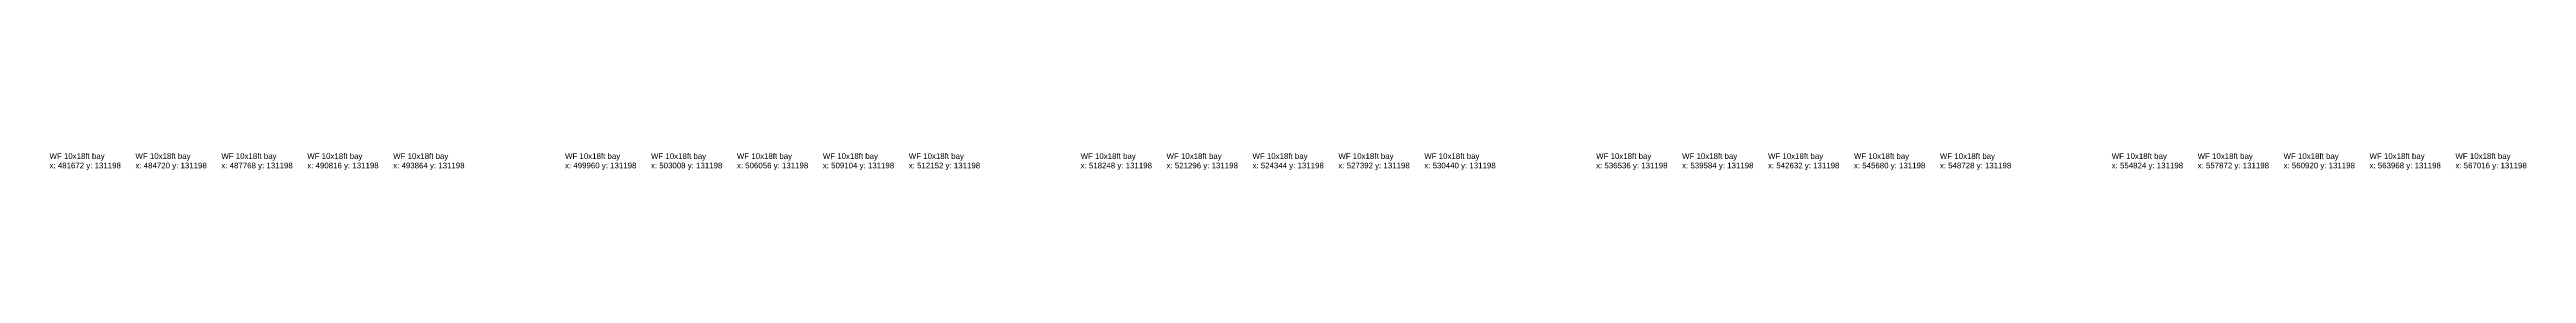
# Model space of a CAD drawing. Header units: millimetres. Extents: x 308165 to 657535, y 5096 to 173229.
# Drawn here: x 481673 to 569536, y 132605 to 133209 of the extents above; entities that cross this region are included whole.
import ezdxf

# ---------------------------------------------------------------- set-up
doc = ezdxf.new("R2010")
doc.units = ezdxf.units.MM
doc.styles.get("Standard").update_dxf_attribs({"font": 'arial.ttf'})

msp = doc.modelspace()

# ---------------------------------------------------------------- texts
at = {"char_height": 200, "attachment_point": 1}
for s, insert in [('WF 10x18ft bay\\Px: 481672 y: 131198', (481672, 133199)), ('WF 10x18ft bay\\Px: 484720 y: 131198', (484720, 133199)), ('WF 10x18ft bay\\Px: 487768 y: 131198', (487768, 133199)), ('WF 10x18ft bay\\Px: 490816 y: 131198', (490816, 133199)), ('WF 10x18ft bay\\Px: 493864 y: 131198', (493864, 133199)), ('WF 10x18ft bay\\Px: 499960 y: 131198', (499960, 133199)), ('WF 10x18ft bay\\Px: 503008 y: 131198', (503008, 133199)), ('WF 10x18ft bay\\Px: 506056 y: 131198', (506056, 133199)), ('WF 10x18ft bay\\Px: 509104 y: 131198', (509104, 133199)), ('WF 10x18ft bay\\Px: 512152 y: 131198', (512152, 133199)), ('WF 10x18ft bay\\Px: 518248 y: 131198', (518248, 133199)), ('WF 10x18ft bay\\Px: 521296 y: 131198', (521296, 133199)), ('WF 10x18ft bay\\Px: 524344 y: 131198', (524344, 133199)), ('WF 10x18ft bay\\Px: 527392 y: 131198', (527392, 133199)), ('WF 10x18ft bay\\Px: 530440 y: 131198', (530440, 133199)), ('WF 10x18ft bay\\Px: 536536 y: 131198', (536536, 133199)), ('WF 10x18ft bay\\Px: 539584 y: 131198', (539584, 133199)), ('WF 10x18ft bay\\Px: 542632 y: 131198', (542632, 133199)), ('WF 10x18ft bay\\Px: 545680 y: 131198', (545680, 133199)), ('WF 10x18ft bay\\Px: 548728 y: 131198', (548728, 133199)), ('WF 10x18ft bay\\Px: 554824 y: 131198', (554824, 133199)), ('WF 10x18ft bay\\Px: 557872 y: 131198', (557872, 133199)), ('WF 10x18ft bay\\Px: 560920 y: 131198', (560920, 133199)), ('WF 10x18ft bay\\Px: 563968 y: 131198', (563968, 133199)), ('WF 10x18ft bay\\Px: 567016 y: 131198', (567016, 133199))]:
    msp.add_mtext(s, dxfattribs=dict(at, insert=insert))

doc.saveas('drawing.dxf')
